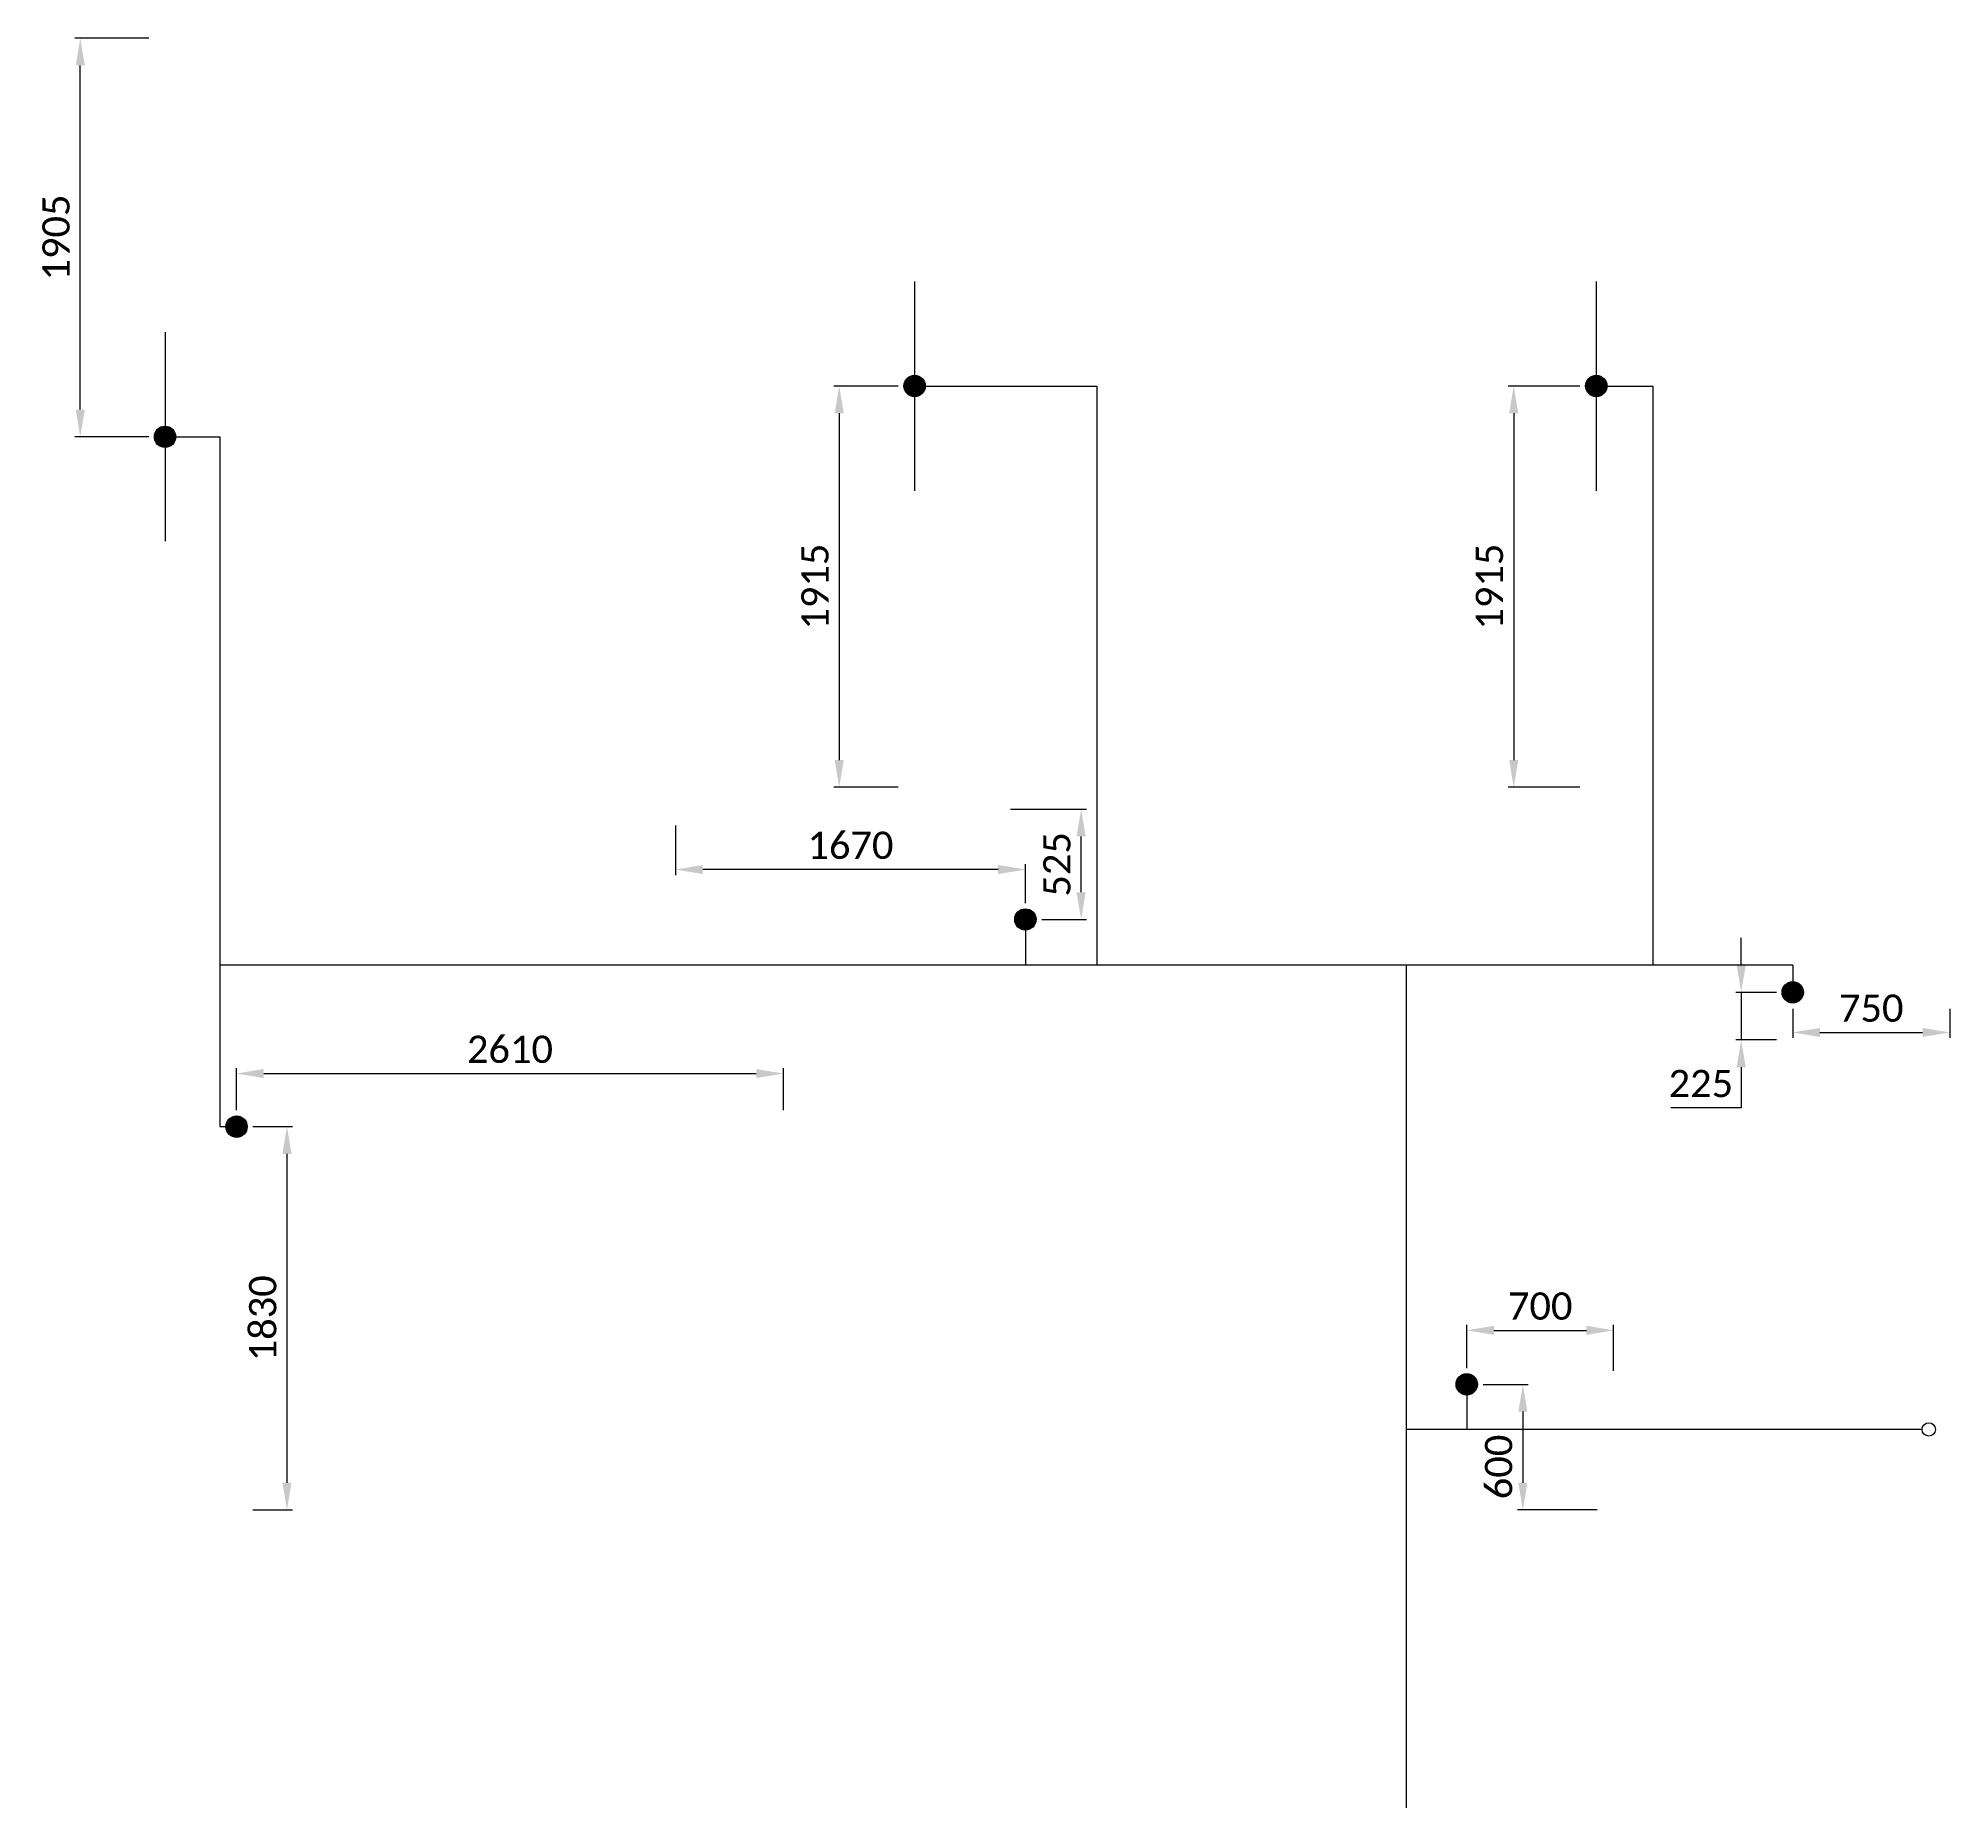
# Model space of a CAD drawing. Header units: millimetres. Extents: x 31238 to 72584, y 1945 to 16720.
# Drawn here: x 52892 to 62020, y 8268 to 16720 of the extents above; entities that cross this region are included whole.
import ezdxf

# ---------------------------------------------------------------- set-up
doc = ezdxf.new("R2010")
doc.units = ezdxf.units.MM
doc.linetypes.add('CENTRE', pattern=[2, 1.25, -0.25, 0.25, -0.25])
doc.layers.add('Sprinkler Centre', color=160, linetype='CENTRE', lineweight=25)
for name, color, linetype in [('Sprinkler Dims', 250, 'Continuous'), ('Sprinkler Head', 30, 'Continuous'), ('Sprinkler Pipe', 30, 'Continuous')]:
    doc.layers.add(name, color=color, linetype=linetype)
doc.styles.add('Calibri 2mm', font='calibri.ttf', dxfattribs={"height": 2})
doc.dimstyles.new('TFS', dxfattribs={"dimscale": 0, "dimtxt": 2, "dimasz": 2, "dimexe": 0.4, "dimexo": 1.2, "dimgap": 0.75, "dimtad": 1, "dimtoh": 1, "dimdec": 0, "dimrnd": 5, "dimdsep": 46, "dimtxsty": 'Calibri 2mm', "dimcen": 2.5, "dimclrd": 256, "dimclre": 256, "dimclrt": 256, "dimadec": 0, "dimazin": 2, "dimtfac": 1, "dimtdec": 0, "dimtmove": 0, "dimatfit": 0, "dimfxl": 20, "dimtfill": 1, "dimtzin": 0, "dimlwd": -1, "dimlwe": -1, "dimarcsym": 0})

# ---------------------------------------------------------------- blocks, each defined once
blk = doc.blocks.new('Sprinkler-Head A1')
at = {"layer": 'Sprinkler Head', "ltscale": 0.005}
h = blk.add_hatch(color=256, dxfattribs=at)
h.dxf.hatch_style = 1
edge = h.paths.add_edge_path()
edge.add_arc((0, 0), 51, 0, 360)
blk.add_circle((0, 0), 51, dxfattribs=at)
blk = doc.blocks.new('*D86')
at = {"layer": 'Defpoints', "color": 0, "transparency": 16777216}
for p in [(53092.4, 16719.5), (53497.2, 16719.5), (53497.2, 14815.9)]:
    blk.add_point(p, dxfattribs=at)
at = {"layer": 'Sprinkler Dims', "transparency": 16777216}
for p, q in [((53419.2, 16719.5), (53066.4, 16719.5)), ((53092.4, 14945.9), (53092.4, 16589.5)), ((53419.2, 14815.9), (53066.4, 14815.9))]:
    blk.add_line(p, q, dxfattribs=at)
for points in [[(53070.8, 16589.5), (53114.1, 16589.5), (53092.4, 16719.5)], [(53070.8, 14945.9), (53114.1, 14945.9), (53092.4, 14815.9)]]:
    blk.add_solid(points, dxfattribs=at)
at = {"layer": 'Sprinkler Dims', "transparency": 16777216, "insert": (52977.1, 15767.7), "char_height": 130, "attachment_point": 5, "rotation": 90, "style": 'Calibri 2mm', "bg_fill": 3, "box_fill_scale": 1.1, "bg_fill_color": 256, "bg_fill_true_color": 13158600, "bg_fill_transparency": 0}
blk.add_mtext('1905', dxfattribs=at)
blk = doc.blocks.new('*D87')
at = {"layer": 'Defpoints', "color": 0, "transparency": 16777216}
for p in [(53838.7, 11521.4), (53838.7, 9690.7), (54079.5, 9690.7)]:
    blk.add_point(p, dxfattribs=at)
at = {"layer": 'Sprinkler Dims', "transparency": 16777216}
for p, q in [((53916.7, 11521.4), (54105.5, 11521.4)), ((54079.5, 11391.4), (54079.5, 9820.7)), ((53916.7, 9690.7), (54105.5, 9690.7))]:
    blk.add_line(p, q, dxfattribs=at)
for points in [[(54057.8, 11391.4), (54101.2, 11391.4), (54079.5, 11521.4)], [(54057.8, 9820.7), (54101.2, 9820.7), (54079.5, 9690.7)]]:
    blk.add_solid(points, dxfattribs=at)
at = {"layer": 'Sprinkler Dims', "transparency": 16777216, "insert": (53964.2, 10606.1), "char_height": 130, "attachment_point": 5, "rotation": 90, "style": 'Calibri 2mm', "bg_fill": 3, "box_fill_scale": 1.1, "bg_fill_color": 256, "bg_fill_true_color": 13158600, "bg_fill_transparency": 0}
blk.add_mtext('1830', dxfattribs=at)
blk = doc.blocks.new('*D88')
at = {"layer": 'Defpoints', "color": 0, "transparency": 16777216}
for p in [(56450.1, 11775.1), (53838.7, 11521.4), (56450.1, 11521.4)]:
    blk.add_point(p, dxfattribs=at)
at = {"layer": 'Sprinkler Dims', "transparency": 16777216}
for p, q in [((53838.7, 11599.4), (53838.7, 11801.1)), ((56450.1, 11599.4), (56450.1, 11801.1)), ((53968.7, 11775.1), (56320.1, 11775.1))]:
    blk.add_line(p, q, dxfattribs=at)
for points in [[(53968.7, 11796.7), (53968.7, 11753.4), (53838.7, 11775.1)], [(56320.1, 11796.7), (56320.1, 11753.4), (56450.1, 11775.1)]]:
    blk.add_solid(points, dxfattribs=at)
at = {"layer": 'Sprinkler Dims', "transparency": 16777216, "insert": (55144.4, 11890.4), "char_height": 130, "attachment_point": 5, "style": 'Calibri 2mm', "bg_fill": 3, "box_fill_scale": 1.1, "bg_fill_color": 256, "bg_fill_true_color": 13158600, "bg_fill_transparency": 0}
blk.add_mtext('2610', dxfattribs=at)
blk = doc.blocks.new('*D89')
at = {"layer": 'Defpoints', "color": 0, "transparency": 16777216}
for p in [(57076.6, 15058.3), (56716.7, 13142.4), (57076.6, 13142.4)]:
    blk.add_point(p, dxfattribs=at)
at = {"layer": 'Sprinkler Dims', "transparency": 16777216}
for p, q in [((56998.6, 15058.3), (56690.7, 15058.3)), ((56716.7, 14928.3), (56716.7, 13272.4)), ((56998.6, 13142.4), (56690.7, 13142.4))]:
    blk.add_line(p, q, dxfattribs=at)
for points in [[(56695, 14928.3), (56738.3, 14928.3), (56716.7, 15058.3)], [(56695, 13272.4), (56738.3, 13272.4), (56716.7, 13142.4)]]:
    blk.add_solid(points, dxfattribs=at)
at = {"layer": 'Sprinkler Dims', "transparency": 16777216, "insert": (56601.3, 14100.4), "char_height": 130, "attachment_point": 5, "rotation": 90, "style": 'Calibri 2mm', "bg_fill": 3, "box_fill_scale": 1.1, "bg_fill_color": 256, "bg_fill_true_color": 13158600, "bg_fill_transparency": 0}
blk.add_mtext('1915', dxfattribs=at)
blk = doc.blocks.new('*D90')
at = {"layer": 'Defpoints', "color": 0, "transparency": 16777216}
for p in [(60331.7, 15058.3), (59937.6, 13142.4), (60331.7, 13142.4)]:
    blk.add_point(p, dxfattribs=at)
at = {"layer": 'Sprinkler Dims', "transparency": 16777216}
for p, q in [((60253.7, 15058.3), (59911.6, 15058.3)), ((59937.6, 14928.3), (59937.6, 13272.4)), ((60253.7, 13142.4), (59911.6, 13142.4))]:
    blk.add_line(p, q, dxfattribs=at)
for points in [[(59915.9, 14928.3), (59959.2, 14928.3), (59937.6, 15058.3)], [(59915.9, 13272.4), (59959.2, 13272.4), (59937.6, 13142.4)]]:
    blk.add_solid(points, dxfattribs=at)
at = {"layer": 'Sprinkler Dims', "transparency": 16777216, "insert": (59822.2, 14100.4), "char_height": 130, "attachment_point": 5, "rotation": 90, "style": 'Calibri 2mm', "bg_fill": 3, "box_fill_scale": 1.1, "bg_fill_color": 256, "bg_fill_true_color": 13158600, "bg_fill_transparency": 0}
blk.add_mtext('1915', dxfattribs=at)
blk = doc.blocks.new('*D96')
at = {"layer": 'Defpoints', "color": 0, "transparency": 16777216}
for p in [(60414.8, 10548.6), (59713.3, 10290.4), (60414.8, 10276.7)]:
    blk.add_point(p, dxfattribs=at)
at = {"layer": 'Sprinkler Dims', "transparency": 16777216}
for p, q in [((59713.3, 10368.4), (59713.3, 10574.6)), ((59843.3, 10548.6), (60284.8, 10548.6)), ((60414.8, 10354.7), (60414.8, 10574.6))]:
    blk.add_line(p, q, dxfattribs=at)
for points in [[(59843.3, 10570.3), (59843.3, 10526.9), (59713.3, 10548.6)], [(60284.8, 10570.3), (60284.8, 10526.9), (60414.8, 10548.6)]]:
    blk.add_solid(points, dxfattribs=at)
at = {"layer": 'Sprinkler Dims', "transparency": 16777216, "insert": (60064.1, 10664), "char_height": 130, "attachment_point": 5, "style": 'Calibri 2mm', "bg_fill": 3, "box_fill_scale": 1.1, "bg_fill_color": 256, "bg_fill_true_color": 13158600, "bg_fill_transparency": 0}
blk.add_mtext('700', dxfattribs=at)
blk = doc.blocks.new('*D97')
at = {"layer": 'Defpoints', "color": 0, "transparency": 16777216}
for p in [(59713.3, 10290.4), (60414.8, 9690.7)]:
    blk.add_point(p, dxfattribs=at)
at = {"layer": 'Sprinkler Dims', "transparency": 16777216}
for p, q in [((59791.3, 10290.4), (60007.3, 10290.4)), ((59981.3, 10160.4), (59981.3, 9820.7)), ((60336.8, 9690.7), (59955.3, 9690.7))]:
    blk.add_line(p, q, dxfattribs=at)
for points in [[(59959.6, 10160.4), (60002.9, 10160.4), (59981.3, 10290.4)], [(59959.6, 9820.7), (60002.9, 9820.7), (59981.3, 9690.7)]]:
    blk.add_solid(points, dxfattribs=at)
at = {"layer": 'Sprinkler Dims', "transparency": 16777216, "insert": (59865.9, 9896.2), "char_height": 130, "attachment_point": 5, "rotation": 90, "style": 'Calibri 2mm', "bg_fill": 3, "box_fill_scale": 1.1, "bg_fill_color": 256, "bg_fill_true_color": 13158600, "bg_fill_transparency": 0}
blk.add_mtext('600', dxfattribs=at)
at = {"layer": 'Defpoints', "color": 0, "transparency": 16777216}
blk.add_point((59981.3, 9690.7), dxfattribs=at)
blk = doc.blocks.new('*D98')
at = {"layer": 'Defpoints', "color": 0, "transparency": 16777216}
for p in [(57456.5, 13037.4), (57872, 13037.4), (57605.5, 12510.9)]:
    blk.add_point(p, dxfattribs=at)
at = {"layer": 'Sprinkler Dims', "transparency": 16777216}
for p, q in [((57534.5, 13037.4), (57898, 13037.4)), ((57872, 12640.9), (57872, 12907.4)), ((57683.5, 12510.9), (57898, 12510.9))]:
    blk.add_line(p, q, dxfattribs=at)
for points in [[(57850.3, 12907.4), (57893.6, 12907.4), (57872, 13037.4)], [(57850.3, 12640.9), (57893.6, 12640.9), (57872, 12510.9)]]:
    blk.add_solid(points, dxfattribs=at)
at = {"layer": 'Sprinkler Dims', "transparency": 16777216, "insert": (57756.6, 12774.1), "char_height": 130, "attachment_point": 5, "rotation": 90, "style": 'Calibri 2mm', "bg_fill": 3, "box_fill_scale": 1.1, "bg_fill_color": 256, "bg_fill_true_color": 13158600, "bg_fill_transparency": 0}
blk.add_mtext('525', dxfattribs=at)
blk = doc.blocks.new('*D99')
at = {"layer": 'Defpoints', "color": 0, "transparency": 16777216}
for p in [(55935.1, 13037.4), (55935.1, 12749.2), (57605.5, 12510.9)]:
    blk.add_point(p, dxfattribs=at)
at = {"layer": 'Sprinkler Dims', "transparency": 16777216}
for p, q in [((55935.1, 12959.4), (55935.1, 12723.2)), ((57475.5, 12749.2), (56065.1, 12749.2)), ((57605.5, 12588.9), (57605.5, 12775.2))]:
    blk.add_line(p, q, dxfattribs=at)
for points in [[(56065.1, 12770.9), (56065.1, 12727.6), (55935.1, 12749.2)], [(57475.5, 12770.9), (57475.5, 12727.6), (57605.5, 12749.2)]]:
    blk.add_solid(points, dxfattribs=at)
at = {"layer": 'Sprinkler Dims', "transparency": 16777216, "insert": (56770.3, 12864.6), "char_height": 130, "attachment_point": 5, "style": 'Calibri 2mm', "bg_fill": 3, "box_fill_scale": 1.1, "bg_fill_color": 256, "bg_fill_true_color": 13158600, "bg_fill_transparency": 0}
blk.add_mtext('1670', dxfattribs=at)
blk = doc.blocks.new('*D100')
at = {"layer": 'Defpoints', "color": 0, "transparency": 16777216}
for p in [(61269.8, 12162.4), (62019.8, 12162.4), (62019.8, 11971.4)]:
    blk.add_point(p, dxfattribs=at)
at = {"layer": 'Sprinkler Dims', "transparency": 16777216}
for p, q in [((61269.8, 12084.4), (61269.8, 11945.4)), ((62019.8, 12084.4), (62019.8, 11945.4)), ((61399.8, 11971.4), (61889.8, 11971.4))]:
    blk.add_line(p, q, dxfattribs=at)
for points in [[(61399.8, 11993), (61399.8, 11949.7), (61269.8, 11971.4)], [(61889.8, 11993), (61889.8, 11949.7), (62019.8, 11971.4)]]:
    blk.add_solid(points, dxfattribs=at)
at = {"layer": 'Sprinkler Dims', "transparency": 16777216, "insert": (61644.8, 12086.7), "char_height": 130, "attachment_point": 5, "style": 'Calibri 2mm', "bg_fill": 3, "box_fill_scale": 1.1, "bg_fill_color": 256, "bg_fill_true_color": 13158600, "bg_fill_transparency": 0}
blk.add_mtext('750', dxfattribs=at)
blk = doc.blocks.new('*D101')
at = {"layer": 'Defpoints', "color": 0, "transparency": 16777216}
for p in [(61269.8, 12162.4), (61024, 11935.4), (61269.8, 11935.4)]:
    blk.add_point(p, dxfattribs=at)
at = {"layer": 'Sprinkler Dims', "transparency": 16777216}
for p, q in [((61024, 12292.4), (61024, 12422.4)), ((61191.8, 12162.4), (60998, 12162.4)), ((61024, 12162.4), (61024, 11935.4)), ((61191.8, 11935.4), (60998, 11935.4)), ((61024, 11805.4), (61024, 11611.4)), ((61024, 11611.4), (60687.2, 11611.4))]:
    blk.add_line(p, q, dxfattribs=at)
for points in [[(61002.3, 12292.4), (61045.6, 12292.4), (61024, 12162.4)], [(61002.3, 11805.4), (61045.6, 11805.4), (61024, 11935.4)]]:
    blk.add_solid(points, dxfattribs=at)
at = {"layer": 'Sprinkler Dims', "transparency": 16777216, "insert": (60831.2, 11726.7), "char_height": 130, "attachment_point": 5, "style": 'Calibri 2mm', "bg_fill": 3, "box_fill_scale": 1.1, "bg_fill_color": 256, "bg_fill_true_color": 13158600, "bg_fill_transparency": 0}
blk.add_mtext('225', dxfattribs=at)

msp = doc.modelspace()

# ---------------------------------------------------------------- linework, layer by layer
at = {"layer": 'Sprinkler Centre', "ltscale": 1.9}
for p, q in [((57076.6, 15558.3), (57076.6, 14558.3)), ((60331.7, 15558.3), (60331.7, 14558.3)), ((53497.2, 15315.9), (53497.2, 14315.9))]:
    msp.add_line(p, q, dxfattribs=at)
at = {"layer": 'Sprinkler Pipe'}
for p, q in [((57076.6, 15058.3), (57947.6, 15058.3)), ((57947.6, 15058.3), (57947.6, 12292.6)), ((60331.7, 15058.3), (60601.1, 15058.3)), ((60601.1, 15058.3), (60601.1, 12292.6)), ((53497.2, 14815.9), (53759.3, 14815.9)), ((53759.3, 14815.9), (53759.3, 11521.4)), ((57605.5, 12510.9), (57605.5, 12292.6)), ((61269.8, 12292.6), (53759.3, 12292.6)), ((59426, 8268.5), (59426, 12292.6)), ((61269.8, 12292.6), (61269.8, 12162.4)), ((53759.3, 11521.4), (53838.7, 11521.4)), ((59713.3, 10290.4), (59713.3, 10075.2)), ((61887.8, 10075.2), (59426, 10075.2))]:
    msp.add_line(p, q, dxfattribs=at)
msp.add_circle((61919.8, 10075.4), 32, dxfattribs=at)

# ---------------------------------------------------------------- block references
at = {"layer": 'Sprinkler Head'}
for p in [(57076.6, 15058.3), (60331.7, 15058.3), (53497.2, 14815.9), (57605.5, 12510.9), (61269.8, 12162.4), (59713.3, 10290.4)]:
    msp.add_blockref('Sprinkler-Head A1', p, dxfattribs=at)
at = {"layer": 'Sprinkler Pipe'}
msp.add_blockref('Sprinkler-Head A1', (53838.7, 11521.4), dxfattribs=at)

# ---------------------------------------------------------------- next in the draw order: dimensions: what is measured, and where the dimension line sits
at = {"layer": 'Sprinkler Dims'}
dim = msp.add_linear_dim(base=(53092.4, 16719.5), p1=(53497.2, 14815.9), p2=(53497.2, 16719.5), angle=90, dimstyle='TFS', dxfattribs=at)
dim.commit()
dim.dimension.update_dxf_attribs({"geometry": '*D86', "text_midpoint": (52977.1, 15767.7)})
for base, p1, p2, picture, middle in [((56716.7, 13142.4), (57076.6, 15058.3), (57076.6, 13142.4), '*D89', (56716.7, 14100.4)), ((59937.6, 13142.4), (60331.7, 15058.3), (60331.7, 13142.4), '*D90', (59937.6, 14100.4)), ((57871.9614, 13037.4428), (57605.496, 12510.8553), (57456.5153, 13037.4428), '*D98', (57871.9614, 12774.1491)), ((54079.5, 9690.7), (53838.7, 11521.4), (53838.7, 9690.7), '*D87', (54079.5, 10606.1))]:
    dim = msp.add_linear_dim(base=base, p1=p1, p2=p2, angle=90, dimstyle='TFS', dxfattribs=at)
    dim.commit()
    dim.dimension.update_dxf_attribs({"geometry": picture, "text_midpoint": middle, "dimtype": 160})
dim = msp.add_linear_dim(base=(62019.8, 11971.4), p1=(61269.8, 12162.4), p2=(62019.8, 12162.4), dimstyle='TFS', dxfattribs=at)
dim.commit()
dim.dimension.update_dxf_attribs({"geometry": '*D100', "text_midpoint": (61644.8, 11971.4), "dimtype": 160})
dim = msp.add_linear_dim(base=(60414.8255, 10548.6121), p1=(59713.2778, 10290.4474), p2=(60414.8255, 10276.738), dimstyle='TFS', dxfattribs=at)
dim.commit()
dim.dimension.update_dxf_attribs({"geometry": '*D96', "text_midpoint": (60064.0516, 10663.9621)})

# ---------------------------------------------------------------- next in the draw order: dimensions: what is measured, and where the dimension line sits
dim = msp.add_linear_dim(base=(55935.1, 12749.2), p1=(57605.5, 12510.9), p2=(55935.1, 13037.4), dimstyle='TFS', dxfattribs=at)
dim.commit()
dim.dimension.update_dxf_attribs({"geometry": '*D99', "text_midpoint": (56770.3, 12864.6)})
for base, p1, p2, picture, middle in [((61024, 11935.4), (61269.8, 12162.4), (61269.8, 11935.4), '*D101', (60831.2, 11611.4)), ((59981.3, 9690.7), (59713.3, 10290.4), (60414.8, 9690.7), '*D97', (59981.3, 9896.2))]:
    dim = msp.add_linear_dim(base=base, p1=p1, p2=p2, angle=90, dimstyle='TFS', dxfattribs=at)
    dim.commit()
    dim.dimension.update_dxf_attribs({"geometry": picture, "text_midpoint": middle, "dimtype": 160})
dim = msp.add_linear_dim(base=(56450.1, 11775.1), p1=(53838.7, 11521.4), p2=(56450.1, 11521.4), dimstyle='TFS', dxfattribs=at)
dim.commit()
dim.dimension.update_dxf_attribs({"geometry": '*D88', "text_midpoint": (55144.4, 11775.1), "dimtype": 160})

doc.saveas('drawing.dxf')
